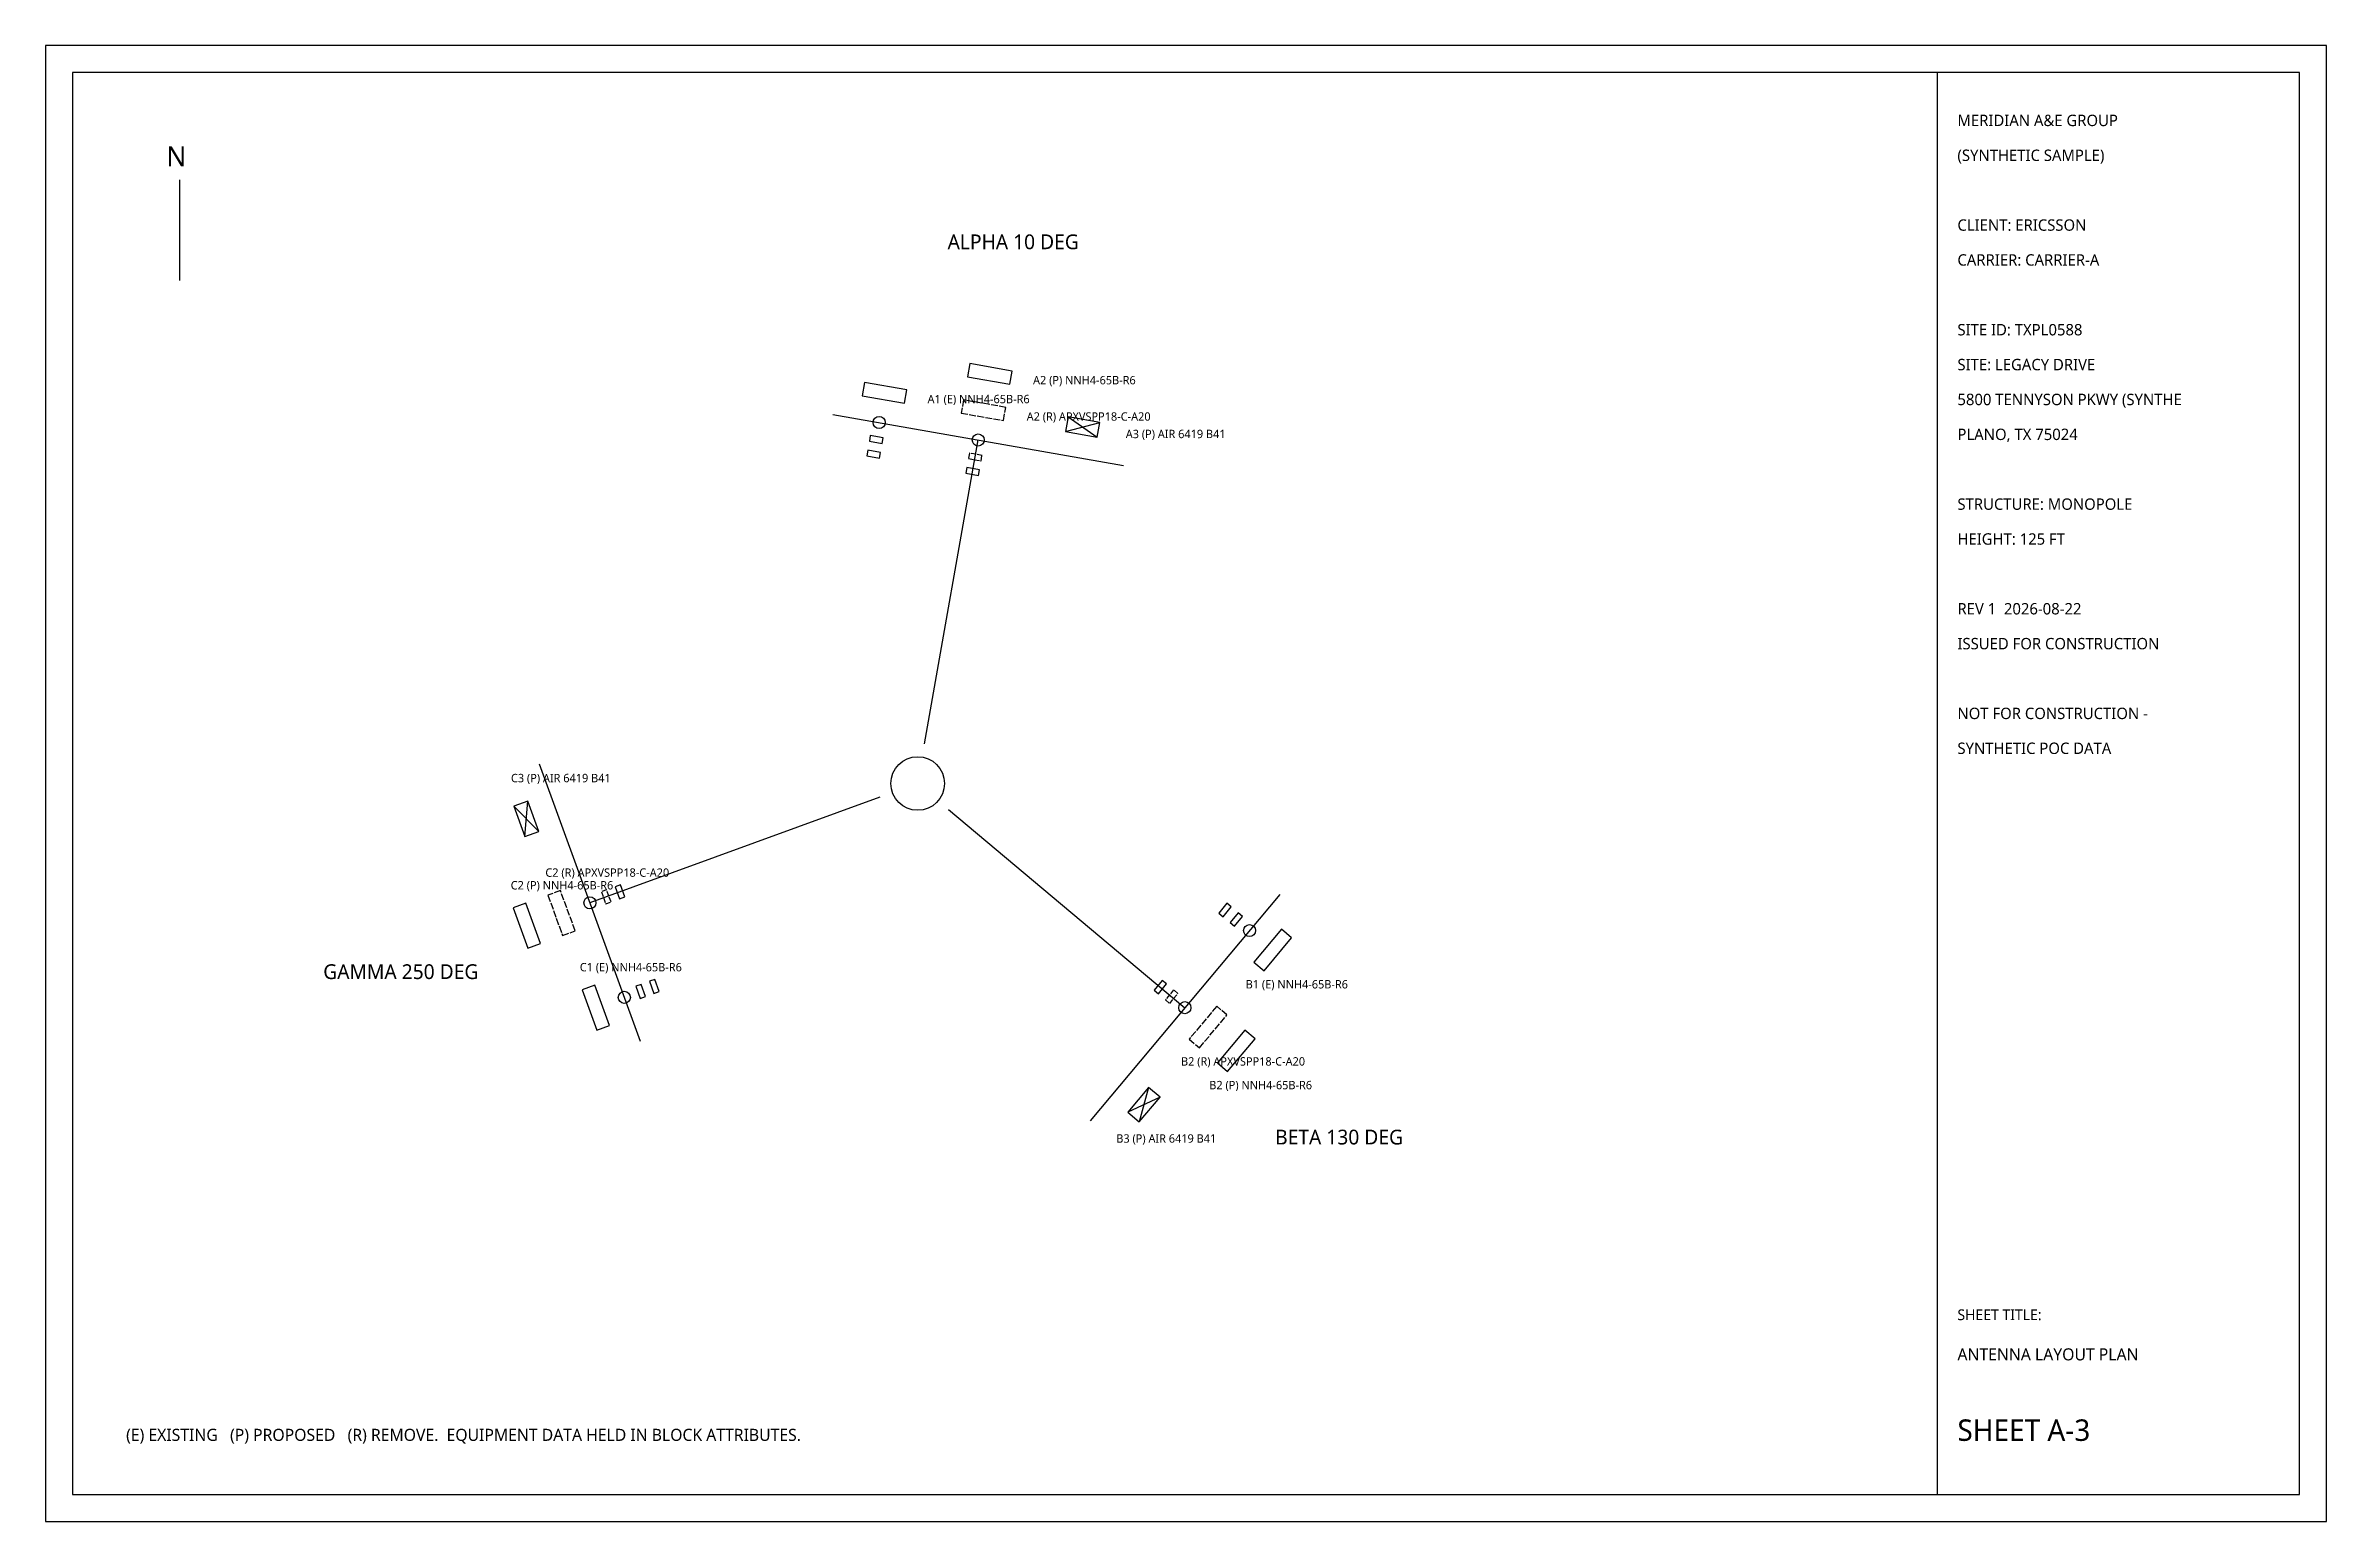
# Model space of a CAD drawing. Extents: x 0 to 1940, y 0 to 220.
# Drawn here: x 800 to 1140, y 0 to 220 of the extents above; entities that cross this region are included whole.
import ezdxf
from ezdxf.enums import TextEntityAlignment as Align

# ---------------------------------------------------------------- set-up
doc = ezdxf.new("R2010")
doc.units = 0
doc.linetypes.add('DASHED', pattern=[1.524, 1.27, -0.254])
for name, color, linetype in [('A-ANT-EXIST', 8, 'Continuous'), ('A-ANT-NEW', 1, 'Continuous'), ('A-ANT-REMOVE', 30, 'DASHED'), ('A-BORDER', 7, 'Continuous'), ('A-MOUNT', 5, 'Continuous'), ('A-RRU-EXIST', 8, 'Continuous'), ('A-RRU-NEW', 1, 'Continuous'), ('A-RRU-REMOVE', 30, 'DASHED'), ('A-STRUCT', 7, 'Continuous'), ('A-TEXT', 7, 'Continuous'), ('A-TITLE', 7, 'Continuous')]:
    doc.layers.add(name, color=color, linetype=linetype)
doc.styles.add('OpenSans', font='OpenSans-Regular.ttf')

msp = doc.modelspace()

# ---------------------------------------------------------------- texts
at = {"layer": 'A-TEXT', "style": 'OpenSans'}
for s, height, p in [('N', 3, (818, 202)), ('(E) EXISTING   (P) PROPOSED   (R) REMOVE.  EQUIPMENT DATA HELD IN BLOCK ATTRIBUTES.', 1.8, (812, 12))]:
    msp.add_text(s, height=height, dxfattribs=at).set_placement(p)
for s, p in [('ALPHA 10 DEG', (944.24, 190.75)), ('GAMMA 250 DEG', (852.95, 81.95)), ('BETA 130 DEG', (992.82, 57.29))]:
    msp.add_text(s, height=2.2, dxfattribs=at).set_placement(p, align=Align.MIDDLE_CENTER)
for s, p in [('A2 (P) NNH4-65B-R6', (947.2, 170.13)), ('A1 (E) NNH4-65B-R6', (931.47, 167.31)), ('A2 (R) APXVSPP18-C-A20', (946.25, 164.71)), ('A3 (P) AIR 6419 B41', (961.02, 162.11)), ('C3 (P) AIR 6419 B41', (869.37, 110.81)), ('C2 (P) NNH4-65B-R6', (869.33, 94.83)), ('C2 (R) APXVSPP18-C-A20', (874.5, 96.72)), ('C1 (E) NNH4-65B-R6', (879.63, 82.62)), ('B1 (E) NNH4-65B-R6', (978.9, 80.07)), ('B2 (R) APXVSPP18-C-A20', (969.26, 68.57)), ('B2 (P) NNH4-65B-R6', (973.47, 65.04)), ('B3 (P) AIR 6419 B41', (959.61, 57.08))]:
    msp.add_text(s, height=1.25, dxfattribs=at).set_placement(p, align=Align.MIDDLE_LEFT)
at = {"layer": 'A-TITLE', "style": 'OpenSans'}
for s, height, p in [('MERIDIAN A&E GROUP', 1.7, (1085, 208)), ('(SYNTHETIC SAMPLE)', 1.7, (1085, 202.8)), ('CLIENT: ERICSSON', 1.7, (1085, 192.4)), ('CARRIER: CARRIER-A', 1.7, (1085, 187.2)), ('SITE ID: TXPL0588', 1.7, (1085, 176.8)), ('SITE: LEGACY DRIVE', 1.7, (1085, 171.6)), ('5800 TENNYSON PKWY (SYNTHE', 1.7, (1085, 166.4)), ('PLANO, TX 75024', 1.7, (1085, 161.2)), ('STRUCTURE: MONOPOLE', 1.7, (1085, 150.8)), ('HEIGHT: 125 FT', 1.7, (1085, 145.6)), ('REV 1  2026-08-22', 1.7, (1085, 135.2)), ('ISSUED FOR CONSTRUCTION', 1.7, (1085, 130)), ('NOT FOR CONSTRUCTION -', 1.7, (1085, 119.6)), ('SYNTHETIC POC DATA', 1.7, (1085, 114.4)), ('SHEET TITLE:', 1.6, (1085, 30)), ('ANTENNA LAYOUT PLAN', 1.8, (1085, 24)), ('SHEET A-3', 3.2, (1085, 12))]:
    msp.add_text(s, height=height, dxfattribs=at).set_placement(p)

# ---------------------------------------------------------------- blocks, each defined once
blk = doc.blocks.new('PIPE')
blk.add_circle((0, 0), 0.9)
at = {"flags": 1}
for tag, p in [('SECTOR', (0, -3)), ('POSITION', (0, -4.6)), ('STATUS', (0, -6.2))]:
    blk.add_attdef(tag, p, '', height=1.2, dxfattribs=at)
blk = doc.blocks.new('ANT_PANEL')
blk.add_lwpolyline([(-4, 0), (4, 0), (4, 2.5), (-4, 2.5)], close=True)
at = {"flags": 1}
for tag, p in [('SECTOR', (0, -3)), ('POSITION', (0, -4.6)), ('STATUS', (0, -9.4)), ('MFR', (0, -6.2)), ('MODEL', (0, -7.8)), ('AZIMUTH', (0, -11)), ('RAD_CENTER_FT', (0, -12.6)), ('MECH_TILT', (0, -14.2))]:
    blk.add_attdef(tag, p, '', height=1.2, dxfattribs=at)
blk = doc.blocks.new('RRU')
blk.add_lwpolyline([(-1.6, 0), (1.6, 0), (1.6, 1.4), (-1.6, 1.4)], close=True)
at = {"flags": 1}
for tag, p in [('SECTOR', (0, -3)), ('POSITION', (0, -4.6)), ('MODEL', (0, -6.2)), ('STATUS', (0, -7.8)), ('BANDS', (0, -9.4))]:
    blk.add_attdef(tag, p, '', height=1.2, dxfattribs=at)
blk = doc.blocks.new('AAU')
for p, q in [((-3, 0), (3, 2.8)), ((-3, 2.8), (3, 0))]:
    blk.add_line(p, q)
blk.add_lwpolyline([(-3, 0), (3, 0), (3, 2.8), (-3, 2.8)], close=True)
at = {"flags": 1}
for tag, p in [('SECTOR', (0, -3)), ('POSITION', (0, -4.6)), ('STATUS', (0, -9.4)), ('MFR', (0, -6.2)), ('MODEL', (0, -7.8)), ('AZIMUTH', (0, -11)), ('RAD_CENTER_FT', (0, -12.6)), ('MECH_TILT', (0, -14.2))]:
    blk.add_attdef(tag, p, '', height=1.2, dxfattribs=at)

# ---------------------------------------------------------------- linework, layer by layer
at = {"layer": 'A-BORDER'}
for points in [[(800, 0), (1140, 0), (1140, 220), (800, 220)], [(804, 4), (1136, 4), (1136, 216), (804, 216)]]:
    msp.add_lwpolyline(points, close=True, dxfattribs=at)
at = {"layer": 'A-MOUNT'}
for p, q in [((917.36, 165.03), (960.7, 157.39)), ((931.04, 115.91), (939.03, 161.21)), ((888.66, 71.54), (873.61, 112.89)), ((924.36, 107.95), (881.14, 92.21)), ((934.6, 106.14), (969.83, 76.58)), ((983.98, 93.43), (955.69, 59.72))]:
    msp.add_line(p, q, dxfattribs=at)
at = {"layer": 'A-STRUCT'}
msp.add_circle((930, 110), 4, dxfattribs=at)
at = {"layer": 'A-TEXT'}
msp.add_line((820, 185), (820, 200), dxfattribs=at)
at = {"layer": 'A-TITLE'}
msp.add_lwpolyline([(1082, 4), (1136, 4), (1136, 216), (1082, 216)], close=True, dxfattribs=at)

# ---------------------------------------------------------------- block references
at = {"layer": 'A-ANT-EXIST', "xscale": 0.8, "yscale": 0.8}
for p, rotation in [((924.87, 167.26), -10), ((982.16, 85.82), -130), ((882.98, 76.92), -250)]:
    msp.add_blockref('ANT_PANEL', p, dxfattribs=dict(at, rotation=rotation))
at = {"layer": 'A-ANT-NEW', "xscale": 0.8, "yscale": 0.8}
for name, p, rotation in [('ANT_PANEL', (940.59, 170.07), -10), ('AAU', (954.41, 162.05), -10), ('AAU', (872.72, 105.11), -250), ('ANT_PANEL', (872.68, 89.14), -250), ('ANT_PANEL', (976.73, 70.79), -130), ('AAU', (962.87, 62.83), -130)]:
    msp.add_blockref(name, p, dxfattribs=dict(at, rotation=rotation))
at = {"layer": 'A-ANT-REMOVE', "xscale": 0.8, "yscale": 0.8}
for p, rotation in [((939.64, 164.66), -10), ((877.85, 91.02), -250), ((972.52, 74.33), -130)]:
    msp.add_blockref('ANT_PANEL', p, dxfattribs=dict(at, rotation=rotation))
at = {"layer": 'A-MOUNT'}
for p in [(924.26, 163.81), (939.03, 161.21), (881.14, 92.21), (979.48, 88.07), (886.27, 78.12), (969.83, 76.58)]:
    msp.add_blockref('PIPE', p, dxfattribs=at)
at = {"layer": 'A-RRU-EXIST', "xscale": 0.6, "yscale": 0.6}
for p, rotation in [((923.74, 160.86), -10), ((923.35, 158.69), -10), ((975.49, 91.41), -130), ((977.18, 89.99), -130), ((889.09, 79.15), -250), ((891.15, 79.9), -250)]:
    msp.add_blockref('RRU', p, dxfattribs=dict(at, rotation=rotation))
at = {"layer": 'A-RRU-NEW', "xscale": 0.6, "yscale": 0.6}
for p, rotation in [((938.13, 156.09), -10), ((886.02, 93.99), -250), ((965.85, 79.92), -130)]:
    msp.add_blockref('RRU', p, dxfattribs=dict(at, rotation=rotation))
at = {"layer": 'A-RRU-REMOVE', "xscale": 0.6, "yscale": 0.6}
for p, rotation in [((938.51, 158.26), -10), ((883.96, 93.24), -250), ((967.54, 78.5), -130)]:
    msp.add_blockref('RRU', p, dxfattribs=dict(at, rotation=rotation))

msp.set_redraw_order([(e.dxf.handle, doc.entitydb.next_handle()) for e in msp.query("TEXT MTEXT ATTDEF DIMENSION ARC_DIMENSION")])  # texts and dimensions are drawn at this point

doc.saveas('drawing.dxf')
